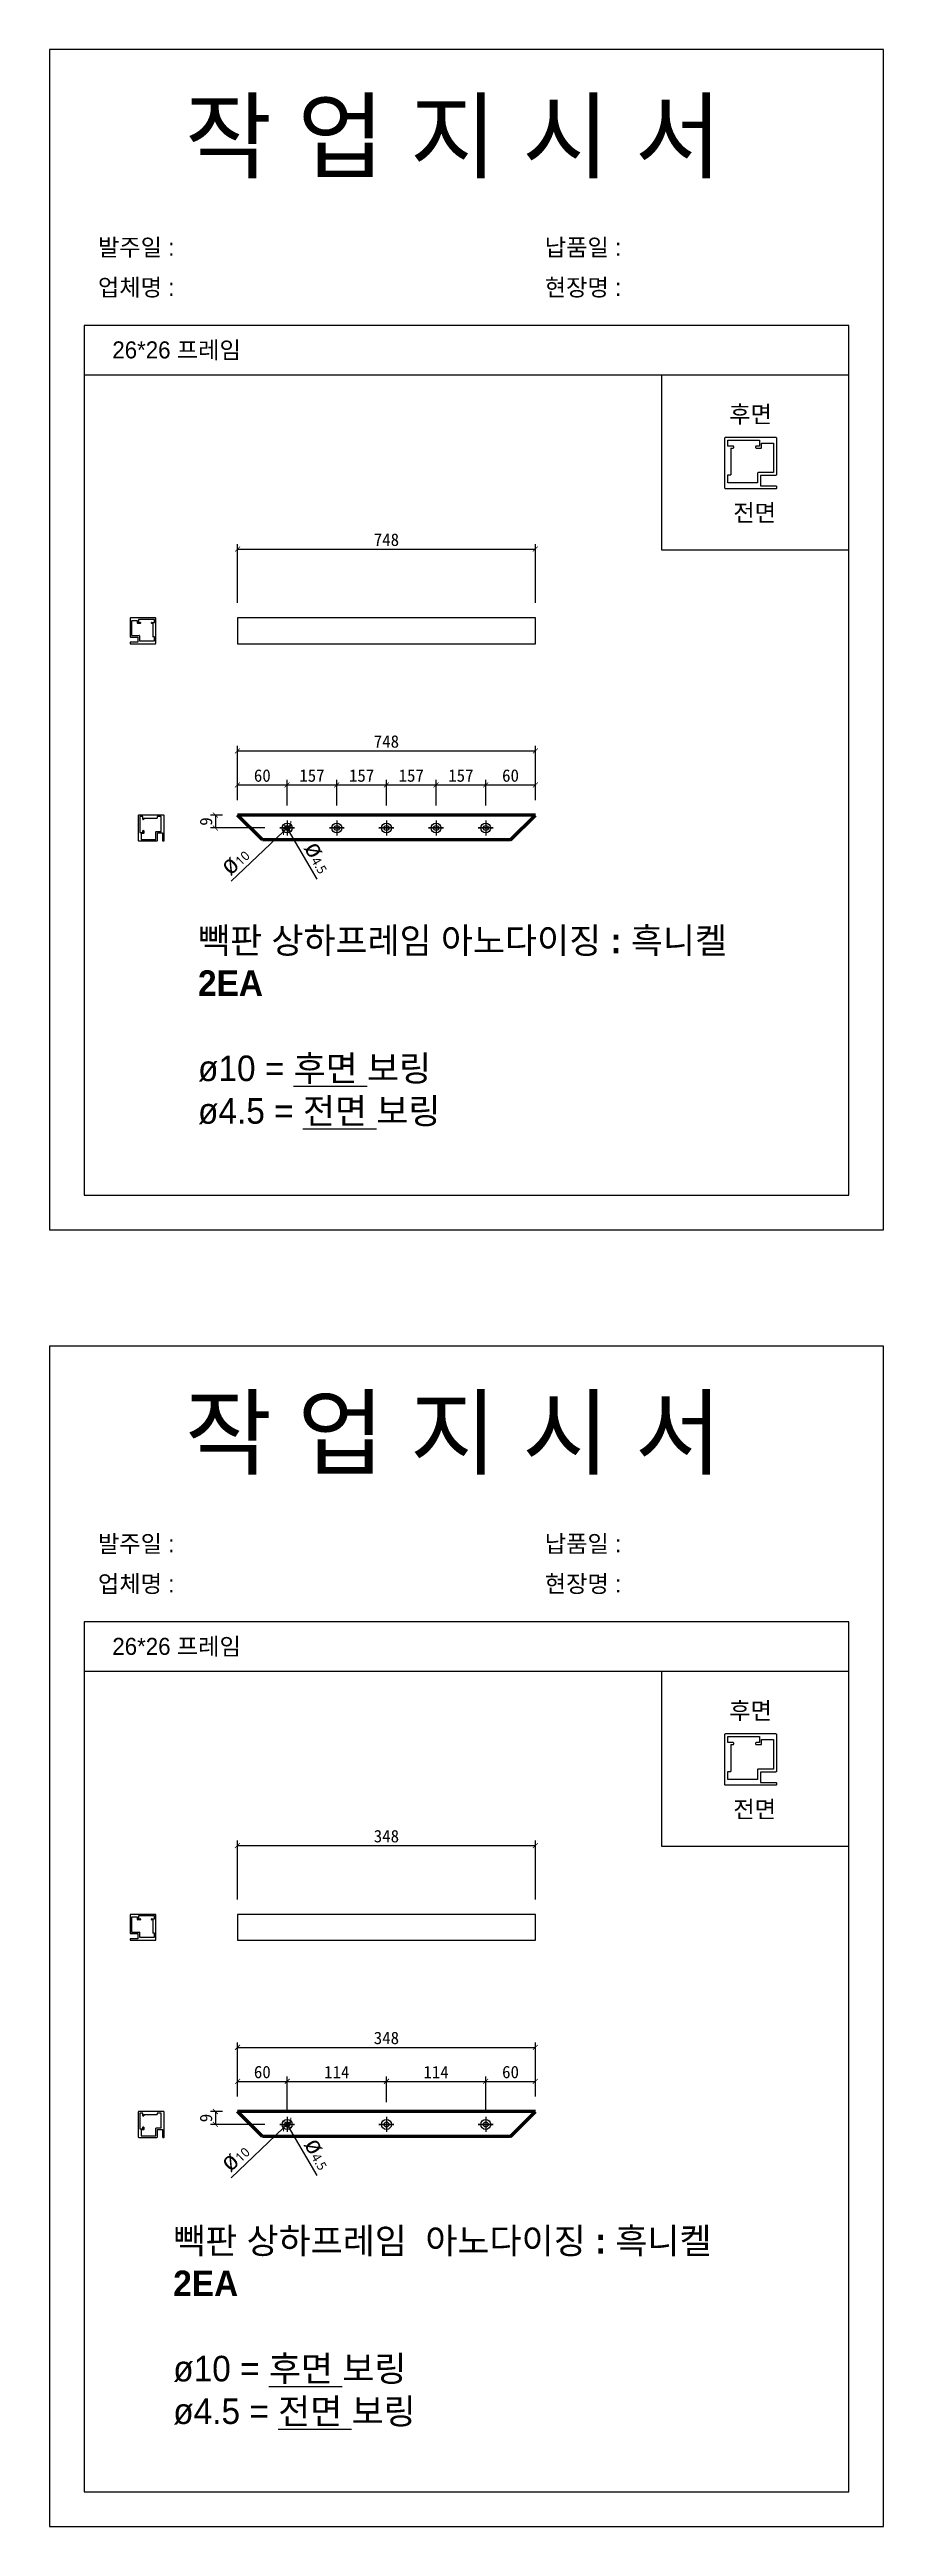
# Model space of a CAD drawing. Header units: millimetres. Extents: x -44117 to 256353, y -2095463 to 65325.
# Drawn here: x 68504 to 70184, y 21228 to 26214 of the extents above; entities that cross this region are included whole.
import ezdxf

# ---------------------------------------------------------------- set-up
doc = ezdxf.new("R2010")
doc.units = ezdxf.units.MM
doc.header["$LTSCALE"] = 10
doc.layers.add('Layer1', color=7, linetype='Continuous', lineweight=70)
doc.dimstyles.new('ISO-25', dxfattribs={"dimtxt": 2.5, "dimasz": 2.5, "dimexe": 1, "dimexo": 1, "dimtad": 1, "dimtxsty": 'Standard', "dimblk": 'ARCHTICK', "dimcen": 2.5, "dimadec": 0, "dimazin": 0, "dimtfac": 1, "dimtmove": 0, "dimatfit": 3, "dimfxl": 0, "dimarcsym": 0})

msp = doc.modelspace()

# ---------------------------------------------------------------- texts
at = {"attachment_point": 1}
for s, heights, insert, char_height in [('{\\fGulim|b0|i0|c129|p50;작 업 지 시 서}', [-155.84554], (68777.11114, 26109.69921), 140), ('{\\fGulim|b0|i0|c129|p50;발주일 :}', [-38.18216], (68601.90178, 25832.97879), 34.3), ('{\\fGulim|b0|i0|c129|p50;납품일 :}', [-37.67976], (69501.87976, 25832.97879), 34.3), ('{\\fGulim|b0|i0|c129|p50;업체명 : }', [-38.2735], (68601.90178, 25752.32261), 34.3), ('{\\fGulim|b0|i0|c129|p50;현장명 : }', [-38.2735], (69501.87976, 25752.32261), 34.3), ('{\\fGulim|b0|i0|c129|p50;26*26 프레임}', [-38.22783], (68630.86437, 25626.45403), 34.3), ('{\\fGulim|b0|i0|c129|p50;후면}', [-38.18216], (69873.60103, 25496.98374), 34.3), ('{\\fGulim|b0|i0|c129|p50;전면}', [-37.08602], (69881.79489, 25298.62404), 34.3), ('{\\fGulim|b1|i0|c129|p50;빽판 상하프레임 아노다이징 : 흑니켈\\P2EA\\P\\fGulim|b0|i0|c129|p50;\\Pø10 = \\fGulim|b1|i0|c129|p50;\\L후면\\fGulim|b0|i0|c129|p50;\\l 보링\\Pø4.5 = \\fGulim|b1|i0|c129|p50;\\L전면\\fGulim|b0|i0|c129|p50;\\l 보링}', [-411.84859], (68803.46975, 24446.31629), 51.45), ('{\\fGulim|b0|i0|c129|p50;작 업 지 시 서}', [-155.84554], (68777.11114, 23500.2022), 140), ('{\\fGulim|b0|i0|c129|p50;발주일 :}', [-38.18216], (68601.90178, 23223.48178), 34.3), ('{\\fGulim|b0|i0|c129|p50;납품일 :}', [-37.67976], (69501.87976, 23223.48178), 34.3), ('{\\fGulim|b0|i0|c129|p50;업체명 : }', [-38.2735], (68601.90178, 23142.8256), 34.3), ('{\\fGulim|b0|i0|c129|p50;현장명 : }', [-38.2735], (69501.87976, 23142.8256), 34.3), ('{\\fGulim|b0|i0|c129|p50;26*26 프레임}', [-38.22783], (68630.86437, 23016.95702), 34.3), ('{\\fGulim|b0|i0|c129|p50;후면}', [-38.18216], (69873.60103, 22887.48673), 34.3), ('{\\fGulim|b0|i0|c129|p50;전면}', [-37.08602], (69881.79489, 22689.12703), 34.3), ('{\\fGulim|b1|i0|c129|p50;빽판 상하프레임  아노다이징 : 흑니켈\\P2EA\\P\\fGulim|b0|i0|c129|p50;\\Pø10 = \\fGulim|b1|i0|c129|p50;\\L후면\\fGulim|b0|i0|c129|p50;\\l 보링\\Pø4.5 = \\fGulim|b1|i0|c129|p50;\\L전면\\fGulim|b0|i0|c129|p50;\\l 보링}', [-411.84859], (68753.52798, 21829.14004), 51.45)]:
    msp.add_mtext_dynamic_manual_height_columns(s, width=3307.3198183, gutter_width=12.5, heights=heights, dxfattribs=dict(at, insert=insert, char_height=char_height))

# ---------------------------------------------------------------- blocks, each defined once
blk = doc.blocks.new('_ArchTick')
at = {"color": 0, "linetype": 'ByBlock', "const_width": 0.15}
blk.add_lwpolyline([(-0.5, -0.5), (0.5, 0.5)], dxfattribs=at)
blk = doc.blocks.new('*D1573')
at = {"color": 0, "lineweight": -2}
for p, q in [((68883, 24703), (68883, 24743.7)), ((68883, 24733.7), (68983, 24733.7)), ((68983, 24692), (68983, 24743.7))]:
    blk.add_line(p, q, dxfattribs=at)
at = {"layer": 'Defpoints', "color": 0}
for p in [(68983, 24733.7), (68883, 24673), (68983, 24662)]:
    blk.add_point(p, dxfattribs=at)
at = {"color": 0, "lineweight": -2, "xscale": 10, "yscale": 10, "zscale": 10, "rotation": 180}
blk.add_blockref('_ArchTick', (68883, 24733.7), dxfattribs=at)
at = {"color": 0, "lineweight": -2, "xscale": 10, "yscale": 10, "zscale": 10}
blk.add_blockref('_ArchTick', (68983, 24733.7), dxfattribs=at)
at = {"color": 0, "insert": (68933, 24752.4), "char_height": 25, "attachment_point": 5}
blk.add_mtext('60', dxfattribs=at)
blk = doc.blocks.new('*D1556')
at = {"color": 0, "lineweight": -2}
for p, q in [((68883, 24703), (68883, 24812.2)), ((68883, 24802.2), (69483, 24802.2)), ((69483, 24703), (69483, 24812.2))]:
    blk.add_line(p, q, dxfattribs=at)
at = {"layer": 'Defpoints', "color": 0}
for p in [(69483, 24802.2), (68883, 24673), (69483, 24673)]:
    blk.add_point(p, dxfattribs=at)
at = {"color": 0, "lineweight": -2, "xscale": 10, "yscale": 10, "zscale": 10, "rotation": 180}
blk.add_blockref('_ArchTick', (68883, 24802.2), dxfattribs=at)
at = {"color": 0, "lineweight": -2, "xscale": 10, "yscale": 10, "zscale": 10}
blk.add_blockref('_ArchTick', (69483, 24802.2), dxfattribs=at)
at = {"color": 0, "insert": (69183, 24821), "char_height": 25, "attachment_point": 5}
blk.add_mtext('748', dxfattribs=at)
blk = doc.blocks.new('*D1574')
at = {"color": 0, "lineweight": -2}
for p, q in [((68870.1, 24539.9), (68975.8, 24640.1)), ((68990.3, 24653.9), (68975.8, 24640.1)), ((68990.3, 24653.9), (68990.3, 24653.9))]:
    blk.add_line(p, q, dxfattribs=at)
at = {"layer": 'Defpoints', "color": 0}
for p in [(68975.8, 24640.1), (68990.3, 24653.9)]:
    blk.add_point(p, dxfattribs=at)
at = {"color": 0, "lineweight": -2, "xscale": 10, "yscale": 10, "zscale": 10}
for p, rotation in [((68975.8, 24640.1), 43.48065296218906), ((68990.3, 24653.9), 223.4806529621891)]:
    blk.add_blockref('_ArchTick', p, dxfattribs=dict(at, rotation=rotation))
at = {"color": 0, "insert": (68876.9, 24582.2), "char_height": 25, "attachment_point": 5, "rotation": 43.4807}
blk.add_mtext('{\\fGulim|b0|i0|c129|p50;\\H1.4583x;ø\\fMalgun Gothic|b0|i0|c129|p50;\\H0.51429x;10}', dxfattribs=at)
blk = doc.blocks.new('*D1575')
at = {"color": 0, "lineweight": -2}
for p, q in [((68980.5, 24651.3), (68980.5, 24651.3)), ((68980.5, 24651.3), (68985.6, 24642.7)), ((69043.4, 24544.1), (68985.6, 24642.7))]:
    blk.add_line(p, q, dxfattribs=at)
at = {"layer": 'Defpoints', "color": 0}
for p in [(68980.5, 24651.3), (68985.6, 24642.7)]:
    blk.add_point(p, dxfattribs=at)
at = {"color": 0, "lineweight": -2, "xscale": 10, "yscale": 10, "zscale": 10}
for p, rotation in [((68980.5, 24651.3), 300.3861059706713), ((68985.6, 24642.7), 120.3861059706713)]:
    blk.add_blockref('_ArchTick', p, dxfattribs=dict(at, rotation=rotation))
at = {"color": 0, "insert": (69047.3, 24588.8), "char_height": 25, "attachment_point": 5, "rotation": 300.3861}
blk.add_mtext('{\\fGulim|b0|i0|c129|p50;\\H1.4583x;ø\\fMalgun Gothic|b0|i0|c129|p50;\\H0.51429x;4.5}', dxfattribs=at)
blk = doc.blocks.new('*D1578')
at = {"color": 0, "lineweight": -2}
for p, q in [((68983, 24692), (68983, 24743.7)), ((68983, 24733.7), (69083, 24733.7)), ((69083, 24692), (69083, 24743.7))]:
    blk.add_line(p, q, dxfattribs=at)
at = {"layer": 'Defpoints', "color": 0}
for p in [(69083, 24733.7), (68983, 24662), (69083, 24662)]:
    blk.add_point(p, dxfattribs=at)
at = {"color": 0, "lineweight": -2, "xscale": 10, "yscale": 10, "zscale": 10, "rotation": 180}
blk.add_blockref('_ArchTick', (68983, 24733.7), dxfattribs=at)
at = {"color": 0, "lineweight": -2, "xscale": 10, "yscale": 10, "zscale": 10}
blk.add_blockref('_ArchTick', (69083, 24733.7), dxfattribs=at)
at = {"color": 0, "insert": (69033, 24752.4), "char_height": 25, "attachment_point": 5}
blk.add_mtext('157', dxfattribs=at)
blk = doc.blocks.new('*D1579')
at = {"color": 0, "lineweight": -2}
for p, q in [((69083, 24692), (69083, 24743.7)), ((69083, 24733.7), (69183, 24733.7)), ((69183, 24692), (69183, 24743.7))]:
    blk.add_line(p, q, dxfattribs=at)
at = {"layer": 'Defpoints', "color": 0}
for p in [(69183, 24733.7), (69083, 24662), (69183, 24662)]:
    blk.add_point(p, dxfattribs=at)
at = {"color": 0, "lineweight": -2, "xscale": 10, "yscale": 10, "zscale": 10, "rotation": 180}
blk.add_blockref('_ArchTick', (69083, 24733.7), dxfattribs=at)
at = {"color": 0, "lineweight": -2, "xscale": 10, "yscale": 10, "zscale": 10}
blk.add_blockref('_ArchTick', (69183, 24733.7), dxfattribs=at)
at = {"color": 0, "insert": (69133, 24752.4), "char_height": 25, "attachment_point": 5}
blk.add_mtext('157', dxfattribs=at)
blk = doc.blocks.new('*D1580')
at = {"color": 0, "lineweight": -2}
for p, q in [((69183, 24692), (69183, 24743.7)), ((69183, 24733.7), (69283, 24733.7)), ((69283, 24692), (69283, 24743.7))]:
    blk.add_line(p, q, dxfattribs=at)
at = {"layer": 'Defpoints', "color": 0}
for p in [(69283, 24733.7), (69183, 24662), (69283, 24662)]:
    blk.add_point(p, dxfattribs=at)
at = {"color": 0, "lineweight": -2, "xscale": 10, "yscale": 10, "zscale": 10, "rotation": 180}
blk.add_blockref('_ArchTick', (69183, 24733.7), dxfattribs=at)
at = {"color": 0, "lineweight": -2, "xscale": 10, "yscale": 10, "zscale": 10}
blk.add_blockref('_ArchTick', (69283, 24733.7), dxfattribs=at)
at = {"color": 0, "insert": (69233, 24752.4), "char_height": 25, "attachment_point": 5}
blk.add_mtext('157', dxfattribs=at)
blk = doc.blocks.new('*D1581')
at = {"color": 0, "lineweight": -2}
for p, q in [((69283, 24692), (69283, 24743.7)), ((69283, 24733.7), (69383, 24733.7)), ((69383, 24692), (69383, 24743.7))]:
    blk.add_line(p, q, dxfattribs=at)
at = {"layer": 'Defpoints', "color": 0}
for p in [(69383, 24733.7), (69283, 24662), (69383, 24662)]:
    blk.add_point(p, dxfattribs=at)
at = {"color": 0, "lineweight": -2, "xscale": 10, "yscale": 10, "zscale": 10, "rotation": 180}
blk.add_blockref('_ArchTick', (69283, 24733.7), dxfattribs=at)
at = {"color": 0, "lineweight": -2, "xscale": 10, "yscale": 10, "zscale": 10}
blk.add_blockref('_ArchTick', (69383, 24733.7), dxfattribs=at)
at = {"color": 0, "insert": (69333, 24752.4), "char_height": 25, "attachment_point": 5}
blk.add_mtext('157', dxfattribs=at)
blk = doc.blocks.new('*D1582')
at = {"color": 0, "lineweight": -2}
for p, q in [((69383, 24692), (69383, 24743.7)), ((69383, 24733.7), (69483, 24733.7)), ((69483, 24703), (69483, 24743.7))]:
    blk.add_line(p, q, dxfattribs=at)
at = {"layer": 'Defpoints', "color": 0}
for p in [(69483, 24733.7), (69383, 24662), (69483, 24673)]:
    blk.add_point(p, dxfattribs=at)
at = {"color": 0, "lineweight": -2, "xscale": 10, "yscale": 10, "zscale": 10, "rotation": 180}
blk.add_blockref('_ArchTick', (69383, 24733.7), dxfattribs=at)
at = {"color": 0, "lineweight": -2, "xscale": 10, "yscale": 10, "zscale": 10}
blk.add_blockref('_ArchTick', (69483, 24733.7), dxfattribs=at)
at = {"color": 0, "insert": (69433, 24752.4), "char_height": 25, "attachment_point": 5}
blk.add_mtext('60', dxfattribs=at)
blk = doc.blocks.new('*D1596')
at = {"color": 0, "lineweight": -2}
for p, q in [((68853, 24673), (68828.5, 24673)), ((68938, 24647), (68828.5, 24647)), ((68838.5, 24673), (68838.5, 24647))]:
    blk.add_line(p, q, dxfattribs=at)
at = {"layer": 'Defpoints', "color": 0}
for p in [(68838.5, 24647), (68883, 24673), (68968, 24647)]:
    blk.add_point(p, dxfattribs=at)
at = {"color": 0, "lineweight": -2, "xscale": 10, "yscale": 10, "zscale": 10}
for p, rotation in [((68838.5, 24673), 90), ((68838.5, 24647), 270)]:
    blk.add_blockref('_ArchTick', p, dxfattribs=dict(at, rotation=rotation))
at = {"color": 0, "insert": (68819.7, 24660), "char_height": 25, "attachment_point": 5, "rotation": 90}
blk.add_mtext('9', dxfattribs=at)
blk = doc.blocks.new('*D1562')
at = {"color": 0, "lineweight": -2}
for p, q in [((68883, 25099.9), (68883, 25218.4)), ((68883, 25208.4), (69483, 25208.4)), ((69483, 25099.9), (69483, 25218.4))]:
    blk.add_line(p, q, dxfattribs=at)
at = {"layer": 'Defpoints', "color": 0}
for p in [(69483, 25208.4), (68883, 25069.9), (69483, 25069.9)]:
    blk.add_point(p, dxfattribs=at)
at = {"color": 0, "lineweight": -2, "xscale": 10, "yscale": 10, "zscale": 10, "rotation": 180}
blk.add_blockref('_ArchTick', (68883, 25208.4), dxfattribs=at)
at = {"color": 0, "lineweight": -2, "xscale": 10, "yscale": 10, "zscale": 10}
blk.add_blockref('_ArchTick', (69483, 25208.4), dxfattribs=at)
at = {"color": 0, "insert": (69183, 25227.1), "char_height": 25, "attachment_point": 5}
blk.add_mtext('748', dxfattribs=at)
blk = doc.blocks.new('*D1665')
at = {"color": 0, "lineweight": -2}
for p, q in [((68883, 22093.5), (68883, 22134.2)), ((68883, 22124.2), (68983, 22124.2)), ((68983, 22082.5), (68983, 22134.2))]:
    blk.add_line(p, q, dxfattribs=at)
at = {"layer": 'Defpoints', "color": 0}
for p in [(68983, 22124.2), (68883, 22063.5), (68983, 22052.5)]:
    blk.add_point(p, dxfattribs=at)
at = {"color": 0, "lineweight": -2, "xscale": 10, "yscale": 10, "zscale": 10, "rotation": 180}
blk.add_blockref('_ArchTick', (68883, 22124.2), dxfattribs=at)
at = {"color": 0, "lineweight": -2, "xscale": 10, "yscale": 10, "zscale": 10}
blk.add_blockref('_ArchTick', (68983, 22124.2), dxfattribs=at)
at = {"color": 0, "insert": (68933, 22142.9), "char_height": 25, "attachment_point": 5}
blk.add_mtext('60', dxfattribs=at)
blk = doc.blocks.new('*D1663')
at = {"color": 0, "lineweight": -2}
for p, q in [((68883, 22093.5), (68883, 22202.7)), ((68883, 22192.7), (69483, 22192.7)), ((69483, 22093.5), (69483, 22202.7))]:
    blk.add_line(p, q, dxfattribs=at)
at = {"layer": 'Defpoints', "color": 0}
for p in [(69483, 22192.7), (68883, 22063.5), (69483, 22063.5)]:
    blk.add_point(p, dxfattribs=at)
at = {"color": 0, "lineweight": -2, "xscale": 10, "yscale": 10, "zscale": 10, "rotation": 180}
blk.add_blockref('_ArchTick', (68883, 22192.7), dxfattribs=at)
at = {"color": 0, "lineweight": -2, "xscale": 10, "yscale": 10, "zscale": 10}
blk.add_blockref('_ArchTick', (69483, 22192.7), dxfattribs=at)
at = {"color": 0, "insert": (69183, 22211.5), "char_height": 25, "attachment_point": 5}
blk.add_mtext('348', dxfattribs=at)
blk = doc.blocks.new('*D1666')
at = {"color": 0, "lineweight": -2}
for p, q in [((68990.3, 22044.4), (68975.8, 22030.6)), ((68990.3, 22044.4), (68990.3, 22044.4)), ((68870.1, 21930.4), (68975.8, 22030.6))]:
    blk.add_line(p, q, dxfattribs=at)
at = {"layer": 'Defpoints', "color": 0}
for p in [(68990.3, 22044.4), (68975.8, 22030.6)]:
    blk.add_point(p, dxfattribs=at)
at = {"color": 0, "lineweight": -2, "xscale": 10, "yscale": 10, "zscale": 10}
for p, rotation in [((68975.8, 22030.6), 43.48065296218906), ((68990.3, 22044.4), 223.4806529621891)]:
    blk.add_blockref('_ArchTick', p, dxfattribs=dict(at, rotation=rotation))
at = {"color": 0, "insert": (68876.9, 21972.7), "char_height": 25, "attachment_point": 5, "rotation": 43.4807}
blk.add_mtext('{\\fGulim|b0|i0|c129|p50;\\H1.4583x;ø\\fMalgun Gothic|b0|i0|c129|p50;\\H0.51429x;10}', dxfattribs=at)
blk = doc.blocks.new('*D1667')
at = {"color": 0, "lineweight": -2}
for p, q in [((68980.5, 22041.8), (68980.5, 22041.8)), ((68980.5, 22041.8), (68985.6, 22033.2)), ((69043.4, 21934.6), (68985.6, 22033.2))]:
    blk.add_line(p, q, dxfattribs=at)
at = {"layer": 'Defpoints', "color": 0}
for p in [(68980.5, 22041.8), (68985.6, 22033.2)]:
    blk.add_point(p, dxfattribs=at)
at = {"color": 0, "lineweight": -2, "xscale": 10, "yscale": 10, "zscale": 10}
for p, rotation in [((68980.5, 22041.8), 300.3861059706607), ((68985.6, 22033.2), 120.3861059706608)]:
    blk.add_blockref('_ArchTick', p, dxfattribs=dict(at, rotation=rotation))
at = {"color": 0, "insert": (69047.3, 21979.3), "char_height": 25, "attachment_point": 5, "rotation": 300.3861}
blk.add_mtext('{\\fGulim|b0|i0|c129|p50;\\H1.4583x;ø\\fMalgun Gothic|b0|i0|c129|p50;\\H0.51429x;4.5}', dxfattribs=at)
blk = doc.blocks.new('*D1668')
at = {"color": 0, "lineweight": -2}
for p, q in [((68983, 22067.5), (68983, 22134.2)), ((68983, 22124.2), (69183, 22124.2)), ((69183, 22082.5), (69183, 22134.2))]:
    blk.add_line(p, q, dxfattribs=at)
at = {"layer": 'Defpoints', "color": 0}
for p in [(69183, 22124.2), (68983, 22037.5), (69183, 22052.5)]:
    blk.add_point(p, dxfattribs=at)
at = {"color": 0, "lineweight": -2, "xscale": 10, "yscale": 10, "zscale": 10, "rotation": 180}
blk.add_blockref('_ArchTick', (68983, 22124.2), dxfattribs=at)
at = {"color": 0, "lineweight": -2, "xscale": 10, "yscale": 10, "zscale": 10}
blk.add_blockref('_ArchTick', (69183, 22124.2), dxfattribs=at)
at = {"color": 0, "insert": (69083, 22142.9), "char_height": 25, "attachment_point": 5}
blk.add_mtext('114', dxfattribs=at)
blk = doc.blocks.new('*D1669')
at = {"color": 0, "lineweight": -2}
for p, q in [((69183, 22082.5), (69183, 22134.2)), ((69183, 22124.2), (69383, 22124.2)), ((69383, 22067.5), (69383, 22134.2))]:
    blk.add_line(p, q, dxfattribs=at)
at = {"layer": 'Defpoints', "color": 0}
for p in [(69383, 22124.2), (69183, 22052.5), (69383, 22037.5)]:
    blk.add_point(p, dxfattribs=at)
at = {"color": 0, "lineweight": -2, "xscale": 10, "yscale": 10, "zscale": 10, "rotation": 180}
blk.add_blockref('_ArchTick', (69183, 22124.2), dxfattribs=at)
at = {"color": 0, "lineweight": -2, "xscale": 10, "yscale": 10, "zscale": 10}
blk.add_blockref('_ArchTick', (69383, 22124.2), dxfattribs=at)
at = {"color": 0, "insert": (69283, 22142.9), "char_height": 25, "attachment_point": 5}
blk.add_mtext('114', dxfattribs=at)
blk = doc.blocks.new('*D1670')
at = {"color": 0, "lineweight": -2}
for p, q in [((69383, 22082.5), (69383, 22134.2)), ((69383, 22124.2), (69483, 22124.2)), ((69483, 22093.5), (69483, 22134.2))]:
    blk.add_line(p, q, dxfattribs=at)
at = {"layer": 'Defpoints', "color": 0}
for p in [(69483, 22124.2), (69383, 22052.5), (69483, 22063.5)]:
    blk.add_point(p, dxfattribs=at)
at = {"color": 0, "lineweight": -2, "xscale": 10, "yscale": 10, "zscale": 10, "rotation": 180}
blk.add_blockref('_ArchTick', (69383, 22124.2), dxfattribs=at)
at = {"color": 0, "lineweight": -2, "xscale": 10, "yscale": 10, "zscale": 10}
blk.add_blockref('_ArchTick', (69483, 22124.2), dxfattribs=at)
at = {"color": 0, "insert": (69433, 22142.9), "char_height": 25, "attachment_point": 5}
blk.add_mtext('60', dxfattribs=at)
blk = doc.blocks.new('*D1671')
at = {"color": 0, "lineweight": -2}
for p, q in [((68853, 22063.5), (68828.5, 22063.5)), ((68938, 22037.5), (68828.5, 22037.5)), ((68838.5, 22063.5), (68838.5, 22037.5))]:
    blk.add_line(p, q, dxfattribs=at)
at = {"layer": 'Defpoints', "color": 0}
for p in [(68838.5, 22037.5), (68883, 22063.5), (68968, 22037.5)]:
    blk.add_point(p, dxfattribs=at)
at = {"color": 0, "lineweight": -2, "xscale": 10, "yscale": 10, "zscale": 10}
for p, rotation in [((68838.5, 22063.5), 90), ((68838.5, 22037.5), 270)]:
    blk.add_blockref('_ArchTick', p, dxfattribs=dict(at, rotation=rotation))
at = {"color": 0, "insert": (68819.7, 22050.5), "char_height": 25, "attachment_point": 5, "rotation": 90}
blk.add_mtext('9', dxfattribs=at)
blk = doc.blocks.new('*D1664')
at = {"color": 0, "lineweight": -2}
for p, q in [((68883, 22490.4), (68883, 22608.9)), ((68883, 22598.9), (69483, 22598.9)), ((69483, 22490.4), (69483, 22608.9))]:
    blk.add_line(p, q, dxfattribs=at)
at = {"layer": 'Defpoints', "color": 0}
for p in [(69483, 22598.9), (68883, 22460.4), (69483, 22460.4)]:
    blk.add_point(p, dxfattribs=at)
at = {"color": 0, "lineweight": -2, "xscale": 10, "yscale": 10, "zscale": 10, "rotation": 180}
blk.add_blockref('_ArchTick', (68883, 22598.9), dxfattribs=at)
at = {"color": 0, "lineweight": -2, "xscale": 10, "yscale": 10, "zscale": 10}
blk.add_blockref('_ArchTick', (69483, 22598.9), dxfattribs=at)
at = {"color": 0, "insert": (69183, 22617.6), "char_height": 25, "attachment_point": 5}
blk.add_mtext('348', dxfattribs=at)

# ---------------------------------------------------------------- dimensions: what is measured, and where the dimension line sits
for base, p1, p2, text, override, picture, middle in [((69483.04013, 25208.38466), (68883.04013, 25069.93862), (69483.04013, 25069.93862), '748', {"dimscale": 10, "dimasz": 1, "dimexo": 3}, '*D1562', (69183.04013, 25227.13466)), ((69483.04013, 24802.2098), (68883.04013, 24673.0202), (69483.04013, 24673.0202), '748', {"dimscale": 10, "dimasz": 1, "dimexo": 3}, '*D1556', (69183.04013, 24820.9598)), ((68983.04013, 24733.68426), (68883.04013, 24673.0202), (68983.04013, 24662.0202), '60', {"dimscale": 10, "dimasz": 1, "dimexo": 3}, '*D1573', (68933.04013, 24752.43426)), ((69083.04013, 24733.68426), (68983.04013, 24662.0202), (69083.04013, 24662.0202), '157', {"dimscale": 10, "dimasz": 1, "dimexo": 3}, '*D1578', (69033.04013, 24752.43426)), ((69183.04013, 24733.68426), (69083.04013, 24662.0202), (69183.04013, 24662.0202), '157', {"dimscale": 10, "dimasz": 1, "dimexo": 3, "dimtmove": 1}, '*D1579', (69133.04013, 24752.43426)), ((69283.04013, 24733.68426), (69183.04013, 24662.0202), (69283.04013, 24662.0202), '157', {"dimscale": 10, "dimasz": 1, "dimexo": 3, "dimtmove": 1}, '*D1580', (69233.04013, 24752.43426)), ((69383.04013, 24733.68426), (69283.04013, 24662.0202), (69383.04013, 24662.0202), '157', {"dimscale": 10, "dimasz": 1, "dimexo": 3, "dimtmove": 1}, '*D1581', (69333.04013, 24752.43426)), ((69483.04013, 24733.68426), (69383.04013, 24662.0202), (69483.04013, 24673.0202), '60', {"dimscale": 10, "dimasz": 1, "dimexo": 3, "dimtmove": 1}, '*D1582', (69433.04013, 24752.43426)), ((69483.04013, 22598.88765), (68883.04013, 22460.44161), (69483.04013, 22460.44161), '348', {"dimscale": 10, "dimasz": 1, "dimexo": 3}, '*D1664', (69183.04013, 22617.63765)), ((69483.04013, 22192.71278), (68883.04013, 22063.52319), (69483.04013, 22063.52319), '348', {"dimscale": 10, "dimasz": 1, "dimexo": 3}, '*D1663', (69183.04013, 22211.46278)), ((68983.04013, 22124.18724), (68883.04013, 22063.52319), (68983.04013, 22052.52319), '60', {"dimscale": 10, "dimasz": 1, "dimexo": 3}, '*D1665', (68933.04013, 22142.93724)), ((69183.04013, 22124.18724), (68983.04013, 22037.52319), (69183.04013, 22052.52319), '114', {"dimscale": 10, "dimasz": 1, "dimexo": 3, "dimtmove": 1}, '*D1668', (69083.04013, 22142.93724)), ((69383.04013, 22124.18724), (69183.04013, 22052.52319), (69383.04013, 22037.52319), '114', {"dimscale": 10, "dimasz": 1, "dimexo": 3, "dimtmove": 1}, '*D1669', (69283.04013, 22142.93724)), ((69483.04013, 22124.18724), (69383.04013, 22052.52319), (69483.04013, 22063.52319), '60', {"dimscale": 10, "dimasz": 1, "dimexo": 3, "dimtmove": 1}, '*D1670', (69433.04013, 22142.93724))]:
    dim = msp.add_linear_dim(base=base, p1=p1, p2=p2, text=text, dimstyle='ISO-25', override=override)
    dim.commit()
    dim.dimension.update_dxf_attribs({"geometry": picture, "text_midpoint": middle})
for base, p1, p2, picture, middle in [((68838.48863, 24647.0202), (68883.04013, 24673.0202), (68968.04013, 24647.0202), '*D1596', (68838.48863, 24660.0202)), ((68838.48863, 22037.52319), (68883.04013, 22063.52319), (68968.04013, 22037.52319), '*D1671', (68838.48863, 22050.52319))]:
    dim = msp.add_linear_dim(base=base, p1=p1, p2=p2, angle=90, text='9', dimstyle='ISO-25', override={"dimscale": 10, "dimasz": 1, "dimexo": 3})
    dim.commit()
    dim.dimension.update_dxf_attribs({"geometry": picture, "text_midpoint": middle, "dimtype": 160})
for p1, p2, text, picture, middle in [((68990.29619, 24653.9013), (68975.78406, 24640.13911), '{\\fGulim|b0|i0|c129|p50;\\H1.4583x;ø\\fMalgun Gothic|b0|i0|c129|p50;\\H0.51429x;10}', '*D1574', (68894.78799, 24563.32867)), ((68980.511, 24651.33339), (68985.56925, 24642.70702), '{\\fGulim|b0|i0|c129|p50;\\H1.4583x;ø\\fMalgun Gothic|b0|i0|c129|p50;\\H0.51429x;4.5}', '*D1575', (69024.90537, 24575.62295)), ((68990.29619, 22044.40429), (68975.78406, 22030.64209), '{\\fGulim|b0|i0|c129|p50;\\H1.4583x;ø\\fMalgun Gothic|b0|i0|c129|p50;\\H0.51429x;10}', '*D1666', (68894.78799, 21953.83165)), ((68980.511, 22041.83637), (68985.56925, 22033.21001), '{\\fGulim|b0|i0|c129|p50;\\H1.4583x;ø\\fMalgun Gothic|b0|i0|c129|p50;\\H0.51429x;4.5}', '*D1667', (69024.90537, 21966.12594))]:
    dim = msp.add_diameter_dim_2p(p1=p1, p2=p2, text=text, dimstyle='ISO-25', override={"dimscale": 10, "dimasz": 1, "dimexo": 3})
    dim.commit()
    dim.dimension.update_dxf_attribs({"geometry": picture, "text_midpoint": middle, "dimtype": 163})

# ---------------------------------------------------------------- linework, layer by layer
for p, q in [((70114.30453, 25658.692), (68574.30453, 25658.692)), ((70114.30453, 25558.692), (68574.30453, 25558.692)), ((69870.74894, 25415.60863), (69870.74894, 25427.60863)), ((69870.74894, 25427.60863), (69934.74894, 25427.60863)), ((69934.74894, 25427.60863), (69934.74894, 25415.60863)), ((69881.54894, 25415.60863), (69870.74894, 25415.60863)), ((69876.74894, 25411.60863), (69881.54894, 25411.60863)), ((69876.74894, 25411.60863), (69876.74894, 25357.60863)), ((69882.74894, 25412.80863), (69882.74894, 25414.40863)), ((69926.74894, 25414.40863), (69926.74894, 25412.80863)), ((69934.74894, 25415.60863), (69927.94894, 25415.60863)), ((69927.94894, 25411.60863), (69937.54894, 25411.60863)), ((69938.74894, 25412.80863), (69938.74894, 25421.60863)), ((69938.74894, 25421.60863), (69962.74894, 25421.60863)), ((69962.74894, 25421.60863), (69962.74894, 25362.40863)), ((69870.74894, 25341.60863), (69870.74894, 25357.60863)), ((69870.74894, 25357.60863), (69876.74894, 25357.60863)), ((69930.74894, 25341.60863), (69870.74894, 25341.60863)), ((69930.74894, 25361.20863), (69930.74894, 25356.40863)), ((69930.74894, 25356.40863), (69930.74894, 25341.60863)), ((69930.74894, 25356.40863), (69930.74894, 25356.40863)), ((69936.74894, 25362.40863), (69931.94894, 25362.40863)), ((69962.74894, 25362.40863), (69936.74894, 25362.40863)), ((68681.54171, 25063.93862), (68669.54171, 25063.93862)), ((68669.54171, 25063.93862), (68669.54171, 25034.33862)), ((68669.54171, 25034.33862), (68682.54171, 25034.33862)), ((68681.54171, 25059.53862), (68681.54171, 25063.93862)), ((68686.94171, 25058.93862), (68682.14171, 25058.93862)), ((68682.54171, 25034.33862), (68684.94171, 25034.33862)), ((68715.54171, 25066.93862), (68683.54171, 25066.93862)), ((68683.54171, 25066.93862), (68683.54171, 25060.93862)), ((68683.54171, 25060.93862), (68686.94171, 25060.93862)), ((68685.54171, 25033.73862), (68685.54171, 25031.33862)), ((68685.54171, 25031.33862), (68685.54171, 25023.93862)), ((68685.54171, 25031.33862), (68685.54171, 25031.33862)), ((68687.54171, 25060.33862), (68687.54171, 25059.53862)), ((68709.54171, 25059.53862), (68709.54171, 25060.33862)), ((68710.14171, 25060.93862), (68715.54171, 25060.93862)), ((68712.54171, 25058.93862), (68710.14171, 25058.93862)), ((68712.54171, 25058.93862), (68712.54171, 25031.93862)), ((68715.54171, 25031.93862), (68712.54171, 25031.93862)), ((68715.54171, 25060.93862), (68715.54171, 25066.93862)), ((68715.54171, 25023.93862), (68715.54171, 25031.93862)), ((69483.04013, 25069.93862), (68883.04013, 25069.93862)), ((68883.04013, 25069.93862), (68883.04013, 25017.93862)), ((69483.04013, 25017.93862), (69483.04013, 25069.93862)), ((68685.54171, 25023.93862), (68715.54171, 25023.93862)), ((68883.04013, 25017.93862), (69483.04013, 25017.93862)), ((68692.14461, 24670.0202), (68686.14461, 24670.0202)), ((68686.14461, 24670.0202), (68686.14461, 24638.0202)), ((68686.14461, 24638.0202), (68692.14461, 24638.0202)), ((68693.54461, 24636.0202), (68689.14461, 24636.0202)), ((68689.14461, 24636.0202), (68689.14461, 24624.0202)), ((68692.14461, 24664.6202), (68692.14461, 24670.0202)), ((68692.14461, 24638.0202), (68692.14461, 24641.4202)), ((68693.54461, 24664.0202), (68692.74461, 24664.0202)), ((68692.74461, 24642.0202), (68693.54461, 24642.0202)), ((68694.14461, 24667.0202), (68694.14461, 24664.6202)), ((68694.14461, 24667.0202), (68721.14461, 24667.0202)), ((68694.14461, 24641.4202), (68694.14461, 24636.6202)), ((68718.74461, 24637.0202), (68718.74461, 24639.4202)), ((68718.74461, 24624.0202), (68718.74461, 24637.0202)), ((68719.34461, 24640.0202), (68721.74461, 24640.0202)), ((68729.14461, 24670.0202), (68721.14461, 24670.0202)), ((68721.14461, 24670.0202), (68721.14461, 24667.0202)), ((68721.74461, 24640.0202), (68729.14461, 24640.0202)), ((68721.74461, 24640.0202), (68721.74461, 24640.0202)), ((68729.14461, 24640.0202), (68729.14461, 24670.0202)), ((68689.14461, 24624.0202), (68718.74461, 24624.0202)), ((70114.30453, 23049.19499), (68574.30453, 23049.19499)), ((70114.30453, 22949.19499), (68574.30453, 22949.19499)), ((69870.74894, 22806.11162), (69870.74894, 22818.11162)), ((69870.74894, 22818.11162), (69934.74894, 22818.11162)), ((69881.54894, 22806.11162), (69870.74894, 22806.11162)), ((69876.74894, 22802.11162), (69881.54894, 22802.11162)), ((69876.74894, 22802.11162), (69876.74894, 22748.11162)), ((69882.74894, 22803.31162), (69882.74894, 22804.91162)), ((69926.74894, 22804.91162), (69926.74894, 22803.31162)), ((69934.74894, 22806.11162), (69927.94894, 22806.11162)), ((69927.94894, 22802.11162), (69937.54894, 22802.11162)), ((69934.74894, 22818.11162), (69934.74894, 22806.11162)), ((69938.74894, 22803.31162), (69938.74894, 22812.11162)), ((69938.74894, 22812.11162), (69962.74894, 22812.11162)), ((69962.74894, 22812.11162), (69962.74894, 22752.91162)), ((69870.74894, 22732.11162), (69870.74894, 22748.11162)), ((69870.74894, 22748.11162), (69876.74894, 22748.11162)), ((69930.74894, 22751.71162), (69930.74894, 22746.91162)), ((69930.74894, 22746.91162), (69930.74894, 22732.11162)), ((69930.74894, 22746.91162), (69930.74894, 22746.91162)), ((69936.74894, 22752.91162), (69931.94894, 22752.91162)), ((69962.74894, 22752.91162), (69936.74894, 22752.91162)), ((69930.74894, 22732.11162), (69870.74894, 22732.11162)), ((68681.54171, 22454.44161), (68669.54171, 22454.44161)), ((68669.54171, 22454.44161), (68669.54171, 22424.84161)), ((68681.54171, 22450.04161), (68681.54171, 22454.44161)), ((68686.94171, 22449.44161), (68682.14171, 22449.44161)), ((68715.54171, 22457.44161), (68683.54171, 22457.44161)), ((68683.54171, 22457.44161), (68683.54171, 22451.44161)), ((68683.54171, 22451.44161), (68686.94171, 22451.44161)), ((68687.54171, 22450.84161), (68687.54171, 22450.04161)), ((68709.54171, 22450.04161), (68709.54171, 22450.84161)), ((68710.14171, 22451.44161), (68715.54171, 22451.44161)), ((68712.54171, 22449.44161), (68710.14171, 22449.44161)), ((68712.54171, 22449.44161), (68712.54171, 22422.44161)), ((68715.54171, 22451.44161), (68715.54171, 22457.44161)), ((69483.04013, 22460.44161), (68883.04013, 22460.44161)), ((68883.04013, 22460.44161), (68883.04013, 22408.44161)), ((69483.04013, 22408.44161), (69483.04013, 22460.44161)), ((68669.54171, 22424.84161), (68682.54171, 22424.84161)), ((68682.54171, 22424.84161), (68684.94171, 22424.84161)), ((68685.54171, 22424.24161), (68685.54171, 22421.84161)), ((68685.54171, 22421.84161), (68685.54171, 22414.44161)), ((68685.54171, 22421.84161), (68685.54171, 22421.84161)), ((68685.54171, 22414.44161), (68715.54171, 22414.44161)), ((68715.54171, 22422.44161), (68712.54171, 22422.44161)), ((68715.54171, 22414.44161), (68715.54171, 22422.44161)), ((68883.04013, 22408.44161), (69483.04013, 22408.44161)), ((68692.14461, 22060.52319), (68686.14461, 22060.52319)), ((68686.14461, 22060.52319), (68686.14461, 22028.52319)), ((68692.14461, 22055.12319), (68692.14461, 22060.52319)), ((68693.54461, 22054.52319), (68692.74461, 22054.52319)), ((68694.14461, 22057.52319), (68694.14461, 22055.12319)), ((68694.14461, 22057.52319), (68721.14461, 22057.52319)), ((68729.14461, 22060.52319), (68721.14461, 22060.52319)), ((68721.14461, 22060.52319), (68721.14461, 22057.52319)), ((68729.14461, 22030.52319), (68729.14461, 22060.52319)), ((68686.14461, 22028.52319), (68692.14461, 22028.52319)), ((68693.54461, 22026.52319), (68689.14461, 22026.52319)), ((68689.14461, 22026.52319), (68689.14461, 22014.52319)), ((68689.14461, 22014.52319), (68718.74461, 22014.52319)), ((68692.14461, 22028.52319), (68692.14461, 22031.92319)), ((68692.74461, 22032.52319), (68693.54461, 22032.52319)), ((68694.14461, 22031.92319), (68694.14461, 22027.12319)), ((68718.74461, 22027.52319), (68718.74461, 22029.92319)), ((68718.74461, 22014.52319), (68718.74461, 22027.52319)), ((68719.34461, 22030.52319), (68721.74461, 22030.52319)), ((68721.74461, 22030.52319), (68729.14461, 22030.52319)), ((68721.74461, 22030.52319), (68721.74461, 22030.52319))]:
    msp.add_line(p, q)
at = {"lineweight": 30}
for p, q in [((68983.04013, 24662.0202), (68983.04013, 24632.0202)), ((69083.04013, 24662.0202), (69083.04013, 24632.0202)), ((69183.04013, 24662.0202), (69183.04013, 24632.0202)), ((69283.04013, 24662.0202), (69283.04013, 24632.0202)), ((69383.04013, 24662.0202), (69383.04013, 24632.0202)), ((68983.04013, 22052.52319), (68983.04013, 22022.52319)), ((69183.04013, 22052.52319), (69183.04013, 22022.52319)), ((69383.04013, 22052.52319), (69383.04013, 22022.52319))]:
    msp.add_line(p, q, dxfattribs=at)
for points in [[(68504.30453, 23837.86172), (70184.30453, 23837.86172), (70184.30453, 26213.86172), (68504.30453, 26213.86172)], [(70114.30453, 25558.692), (69737.35577, 25558.692), (69737.35577, 25207.08504), (70114.30453, 25207.08504)], [(68504.30453, 21228.36471), (70184.30453, 21228.36471), (70184.30453, 23604.36471), (68504.30453, 23604.36471)], [(70114.30453, 22949.19499), (69737.35577, 22949.19499), (69737.35577, 22597.58802), (70114.30453, 22597.58802)]]:
    msp.add_lwpolyline(points, close=True)
for points in [[(68574.30453, 25658.692), (68574.30453, 23907.86172), (70114.30453, 23907.86172), (70114.30453, 25658.692)], [(68574.30453, 23049.19499), (68574.30453, 21298.36471), (70114.30453, 21298.36471), (70114.30453, 23049.19499)]]:
    msp.add_lwpolyline(points)
for points in [[(69967.54894, 25335.60915, -0.4142135624), (69968.74894, 25334.40915), (69968.74894, 25330.80863, -0.4142135624), (69967.54894, 25329.60863), (69866.74894, 25329.60863, -0.4142135624), (69864.74894, 25331.60863), (69864.74894, 25431.60863, -0.4142135624), (69866.74894, 25433.60863), (69966.74894, 25433.60863, -0.4142135624), (69968.74894, 25431.60863), (69968.74894, 25358.40863, -0.4142135624), (69966.74894, 25356.40863), (69936.74894, 25356.40863), (69936.74894, 25335.60863), (69967.54894, 25335.60863)], [(68667.14171, 25020.93888, 0.4142135624), (68666.54171, 25020.33888), (68666.54171, 25018.53862, 0.4142135624), (68667.14171, 25017.93862), (68717.54171, 25017.93862, 0.4142135624), (68718.54171, 25018.93862), (68718.54171, 25068.93862, 0.4142135624), (68717.54171, 25069.93862), (68667.54171, 25069.93862, 0.4142135624), (68666.54171, 25068.93862), (68666.54171, 25032.33862, 0.4142135624), (68667.54171, 25031.33862), (68682.54171, 25031.33862), (68682.54171, 25020.93862), (68667.14171, 25020.93862)], [(68732.14435, 24621.6202, 0.4142135624), (68732.74435, 24621.0202), (68734.54461, 24621.0202, 0.4142135624), (68735.14461, 24621.6202), (68735.14461, 24672.0202, 0.4142135624), (68734.14461, 24673.0202), (68684.14461, 24673.0202, 0.4142135624), (68683.14461, 24672.0202), (68683.14461, 24622.0202, 0.4142135624), (68684.14461, 24621.0202), (68720.74461, 24621.0202, 0.4142135624), (68721.74461, 24622.0202), (68721.74461, 24637.0202), (68732.14461, 24637.0202), (68732.14461, 24621.6202)], [(69967.54894, 22726.11213, -0.4142135624), (69968.74894, 22724.91213), (69968.74894, 22721.31162, -0.4142135624), (69967.54894, 22720.11162), (69866.74894, 22720.11162, -0.4142135624), (69864.74894, 22722.11162), (69864.74894, 22822.11162, -0.4142135624), (69866.74894, 22824.11162), (69966.74894, 22824.11162, -0.4142135624), (69968.74894, 22822.11162), (69968.74894, 22748.91162, -0.4142135624), (69966.74894, 22746.91162), (69936.74894, 22746.91162), (69936.74894, 22726.11162), (69967.54894, 22726.11162)], [(68667.14171, 22411.44187, 0.4142135624), (68666.54171, 22410.84187), (68666.54171, 22409.04161, 0.4142135624), (68667.14171, 22408.44161), (68717.54171, 22408.44161, 0.4142135624), (68718.54171, 22409.44161), (68718.54171, 22459.44161, 0.4142135624), (68717.54171, 22460.44161), (68667.54171, 22460.44161, 0.4142135624), (68666.54171, 22459.44161), (68666.54171, 22422.84161, 0.4142135624), (68667.54171, 22421.84161), (68682.54171, 22421.84161), (68682.54171, 22411.44161), (68667.14171, 22411.44161)], [(68732.14435, 22012.12319, 0.4142135624), (68732.74435, 22011.52319), (68734.54461, 22011.52319, 0.4142135624), (68735.14461, 22012.12319), (68735.14461, 22062.52319, 0.4142135624), (68734.14461, 22063.52319), (68684.14461, 22063.52319, 0.4142135624), (68683.14461, 22062.52319), (68683.14461, 22012.52319, 0.4142135624), (68684.14461, 22011.52319), (68720.74461, 22011.52319, 0.4142135624), (68721.74461, 22012.52319), (68721.74461, 22027.52319), (68732.14461, 22027.52319), (68732.14461, 22012.12319)]]:
    msp.add_lwpolyline(points, format="xyb")
for points in [[(68998.04013, 24647.0202), (68968.04013, 24647.0202)], [(69098.04013, 24647.0202), (69068.04013, 24647.0202)], [(69198.04013, 24647.0202), (69168.04013, 24647.0202)], [(69298.04013, 24647.0202), (69268.04013, 24647.0202)], [(69398.04013, 24647.0202), (69368.04013, 24647.0202)], [(68998.04013, 22037.52319), (68968.04013, 22037.52319)], [(69198.04013, 22037.52319), (69168.04013, 22037.52319)], [(69398.04013, 22037.52319), (69368.04013, 22037.52319)]]:
    msp.add_lwpolyline(points, close=True, dxfattribs=at)
for centre, radius in [((68983.04013, 24647.0202), 10), ((68983.04013, 24647.0202), 5), ((69083.04013, 24647.0202), 10), ((69083.04013, 24647.0202), 5), ((69183.04013, 24647.0202), 10), ((69183.04013, 24647.0202), 5), ((69283.04013, 24647.0202), 10), ((69283.04013, 24647.0202), 5), ((69383.04013, 24647.0202), 10), ((69383.04013, 24647.0202), 5), ((68983.04013, 22037.52319), 10), ((68983.04013, 22037.52319), 5), ((69183.04013, 22037.52319), 10), ((69183.04013, 22037.52319), 5), ((69383.04013, 22037.52319), 10), ((69383.04013, 22037.52319), 5)]:
    msp.add_circle(centre, radius, dxfattribs=at)
for centre, radius, start, end in [((69881.54894, 25414.40863), 1.2, 360, 90), ((69881.54894, 25412.80863), 1.2, 270, 0), ((69927.94894, 25414.40863), 1.2, 90, 180), ((69927.94894, 25412.80863), 1.2, 180, 270), ((69937.54894, 25412.80863), 1.2, 270, 0), ((69931.94894, 25361.20863), 1.2, 90, 180), ((68682.14171, 25059.53862), 0.6, 180, 270), ((68684.94171, 25033.73862), 0.6, 0, 90), ((68686.94171, 25060.33862), 0.6, 0, 90), ((68686.94171, 25059.53862), 0.6, 270, 0), ((68710.14171, 25060.33862), 0.6, 90, 180), ((68710.14171, 25059.53862), 0.6, 180, 270), ((68692.74461, 24664.6202), 0.6, 180, 270), ((68692.74461, 24641.4202), 0.6, 90, 180), ((68693.54461, 24664.6202), 0.6, 270, 0), ((68693.54461, 24641.4202), 0.6, 0, 90), ((68693.54461, 24636.6202), 0.6, 270, 0), ((68719.34461, 24639.4202), 0.6, 90, 180), ((69881.54894, 22804.91162), 1.2, 360, 90), ((69881.54894, 22803.31162), 1.2, 270, 0), ((69927.94894, 22804.91162), 1.2, 90, 180), ((69927.94894, 22803.31162), 1.2, 180, 270), ((69937.54894, 22803.31162), 1.2, 270, 0), ((69931.94894, 22751.71162), 1.2, 90, 180), ((68682.14171, 22450.04161), 0.6, 180, 270), ((68686.94171, 22450.84161), 0.6, 0, 90), ((68686.94171, 22450.04161), 0.6, 270, 0), ((68710.14171, 22450.84161), 0.6, 90, 180), ((68710.14171, 22450.04161), 0.6, 180, 270), ((68684.94171, 22424.24161), 0.6, 0, 90), ((68692.74461, 22055.12319), 0.6, 180, 270), ((68693.54461, 22055.12319), 0.6, 270, 0), ((68692.74461, 22031.92319), 0.6, 90, 180), ((68693.54461, 22031.92319), 0.6, 0, 90), ((68693.54461, 22027.12319), 0.6, 270, 0), ((68719.34461, 22029.92319), 0.6, 90, 180)]:
    msp.add_arc(centre, radius, start, end)
at = {"layer": 'Layer1'}
for p, q in [((68933.04013, 24623.0202), (68883.04013, 24673.0202)), ((69433.04013, 24623.0202), (69483.04013, 24673.0202)), ((68933.04013, 22013.52319), (68883.04013, 22063.52319)), ((69433.04013, 22013.52319), (69483.04013, 22063.52319))]:
    msp.add_line(p, q, dxfattribs=at)
for points in [[(69483.04013, 24673.0202), (68883.04013, 24673.0202)], [(69433.04013, 24623.0202), (68933.04013, 24623.0202)], [(69483.04013, 22063.52319), (68883.04013, 22063.52319)], [(69433.04013, 22013.52319), (68933.04013, 22013.52319)]]:
    msp.add_lwpolyline(points, dxfattribs=at)

msp.set_redraw_order([(e.dxf.handle, doc.entitydb.next_handle()) for e in msp.query("TEXT MTEXT ATTDEF DIMENSION ARC_DIMENSION")])  # texts and dimensions are drawn at this point

doc.saveas('drawing.dxf')
